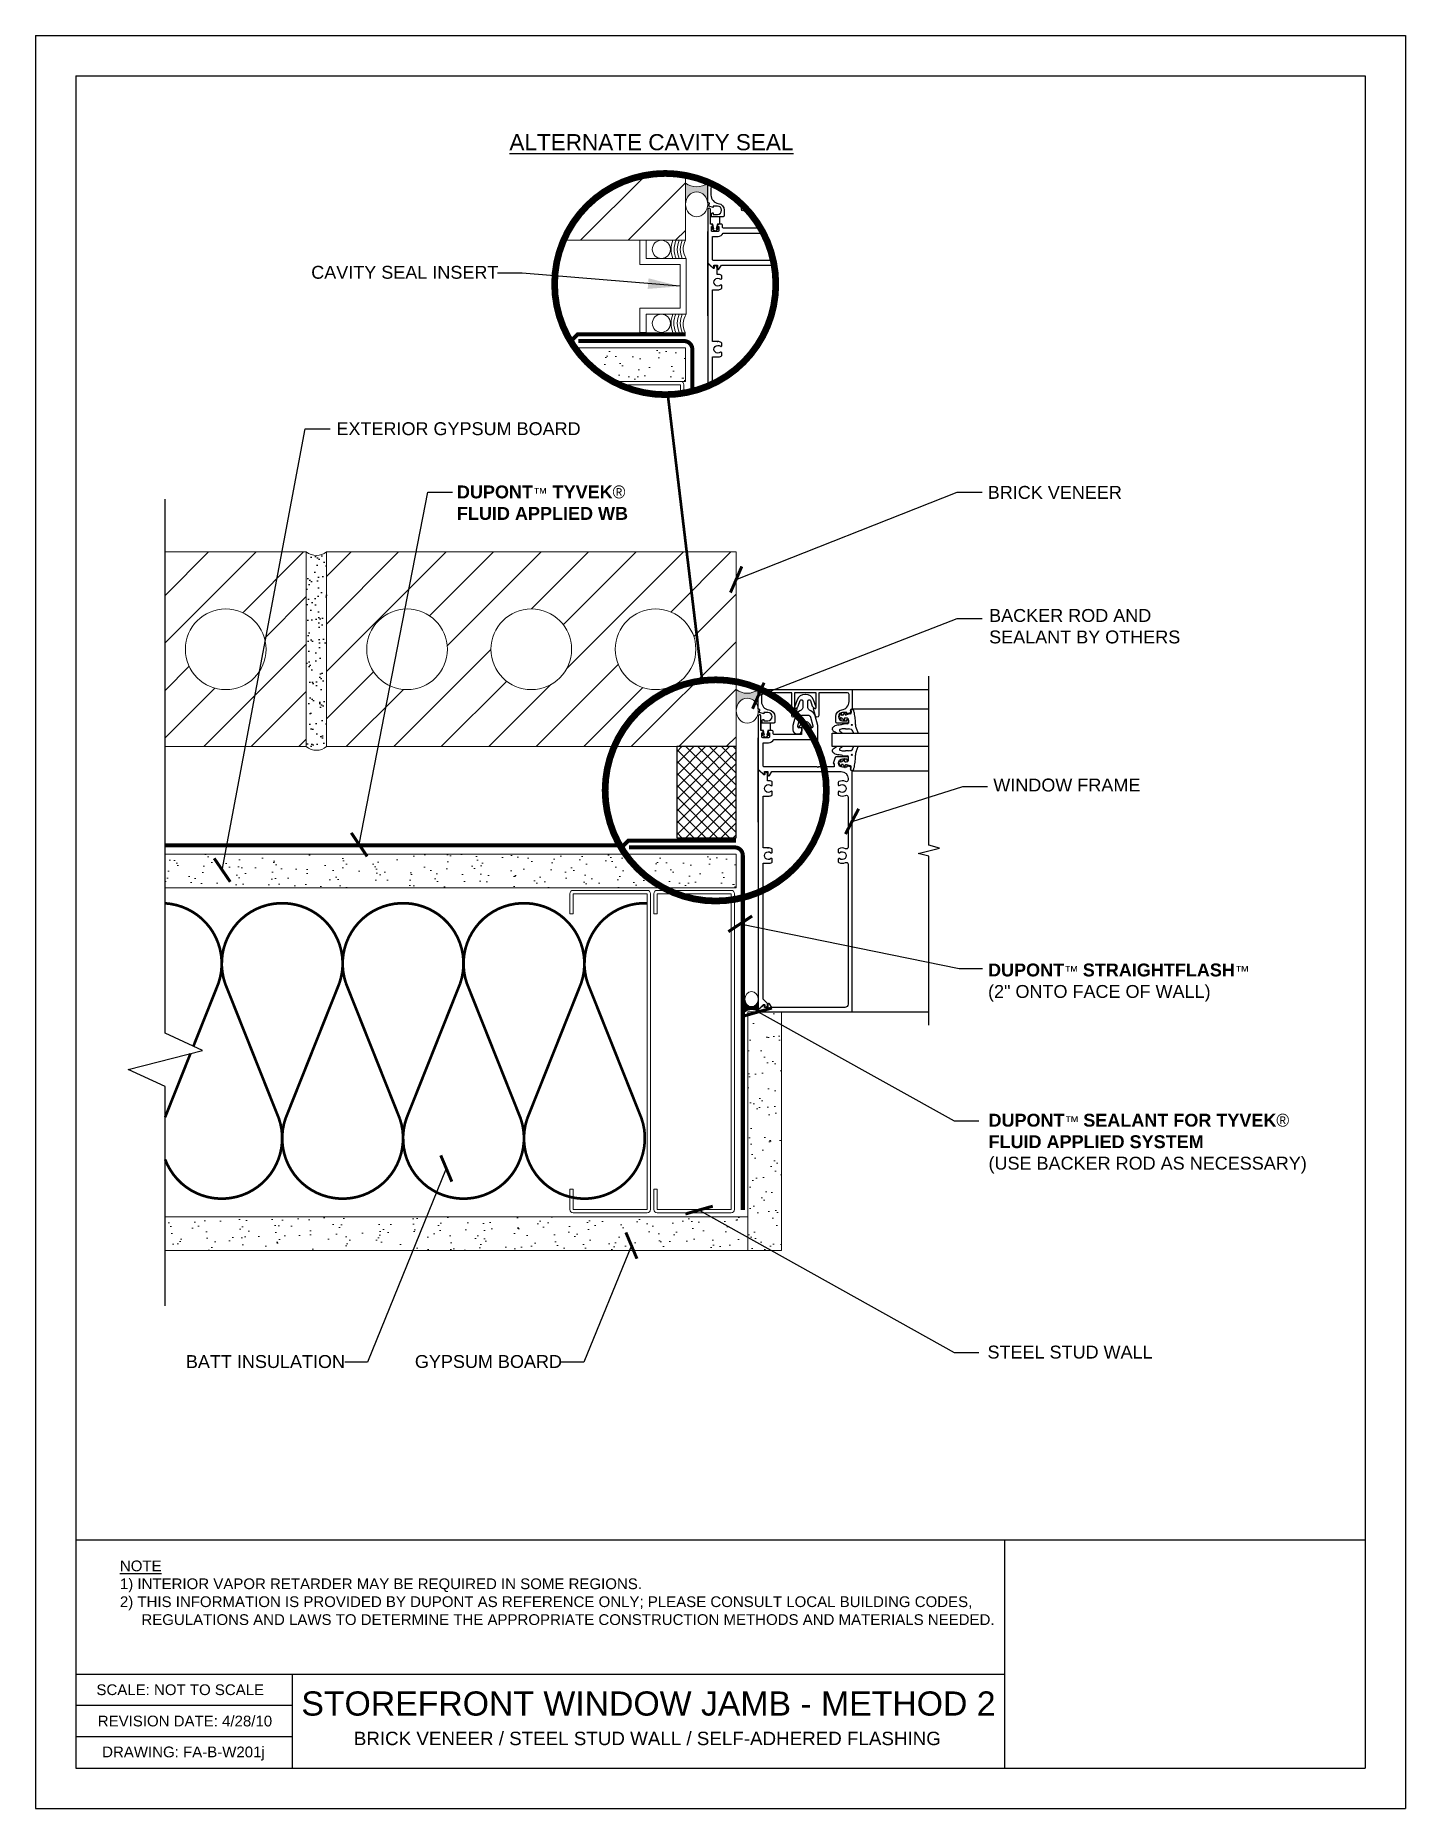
# Model space of a CAD drawing. Extents: x 334.4 to 359.9, y -313 to -280.
import ezdxf

# ---------------------------------------------------------------- set-up
doc = ezdxf.new("R2010")
doc.units = 0
doc.header["$LTSCALE"] = 1.5
doc.header["$MEASUREMENT"] = 0
doc.linetypes.add('DASHED2', pattern=[0.375, 0.25, -0.125])
doc.layers.get('0').update_dxf_attribs({"color": 8, "linetype": 'CONTINUOUS'})
for name, color, linetype in [('8x11-ttb$0$B', 5, 'CONTINUOUS'), ('CMU', 250, 'CONTINUOUS'), ('DuPont Self-Adhered Flashing', 252, 'CONTINUOUS'), ('INSULATION', 241, 'CONTINUOUS'), ('SEALANT', 250, 'CONTINUOUS'), ('Storefront Window', 250, 'CONTINUOUS'), ('STRUCTURE', 250, 'CONTINUOUS'), ('TEXT', 7, 'CONTINUOUS'), ('Tyvek FA WB', 10, 'DASHED2')]:
    doc.layers.add(name, color=color, linetype=linetype)
for name, color, linetype, lineweight in [('A- Cavity Seal', 250, 'CONTINUOUS', 20), ('A-Anno-txt0', 250, 'CONTINUOUS', 18), ('A-Backer Rod', 250, 'CONTINUOUS', 15), ('A-Sealant', 250, 'CONTINUOUS', 15), ('brick', 250, 'CONTINUOUS', 5), ('Gyp Board', 250, 'CONTINUOUS', 20), ('Hatch', 250, 'CONTINUOUS', 9), ('Metal Stud', 250, 'CONTINUOUS', 18)]:
    doc.layers.add(name, color=color, linetype=linetype, lineweight=lineweight)
doc.layers.add('VIEWPORT', color=7, linetype='CONTINUOUS', plot=False)
doc.styles.add('DETAILS', font='sanss___.ttf', dxfattribs={"height": 1})
doc.dimstyles.new('ARCH_1_1-2_IN', dxfattribs={"dimscale": 0, "dimtxt": 0.09375, "dimasz": 0.09375, "dimexe": 0.0625, "dimexo": 0.0625, "dimgap": 0.0625, "dimtad": 1, "dimdec": 4, "dimlfac": 8, "dimzin": 3, "dimdsep": 46, "dimlunit": 4, "dimtxsty": 'Standard', "dimblk1": 'ARCHTICK', "dimblk2": 'ARCHTICK', "dimsah": 1, "dimcen": 0.0625, "dimdle": 0.0625, "dimclrd": 256, "dimclre": 256, "dimclrt": 256, "dimadec": 0, "dimazin": 0, "dimtfac": 1, "dimtdec": 4, "dimtmove": 0, "dimatfit": 3, "dimldrblk": 'ARCHTICK', "dimfxl": 1, "dimfrac": 2, "dimtolj": 1, "dimtzin": 0, "dimlwd": -1, "dimlwe": -1, "dimarcsym": 0})
doc.dimstyles.new('TYVEKDETAILS', dxfattribs={"dimscale": 6, "dimtxt": 1.5, "dimasz": 0.1, "dimexe": 0.75, "dimexo": 0.75, "dimgap": 0.75, "dimtad": 0, "dimtih": 1, "dimtoh": 1, "dimdec": 4, "dimzin": 0, "dimdsep": 46, "dimlunit": 4, "dimtxsty": 'DETAILS', "dimcen": 0.0625, "dimadec": 0, "dimazin": 0, "dimtfac": 1, "dimtdec": 4, "dimtofl": 0, "dimtmove": 0, "dimatfit": 3, "dimfxl": 1, "dimfrac": 2, "dimtolj": 1, "dimtzin": 0, "dimarcsym": 0})

msp = doc.modelspace()

# ---------------------------------------------------------------- texts
at = {"layer": 'TEXT', "style": 'DETAILS'}
for s, insert, char_height, width, attachment_point in [('{\\LALTERNATE CAVITY SEAL}', (343.2356727913335, -282.016776915207, 2.979996827461446e-09), 0.3, 13.90651772798026, 4), ('CAVITY SEAL INSERT', (339.5470546728076, -284.4383558971076, 2.979996827461446e-09), 0.24, 13.90651772798026, 4), ('\\pi0.24834;EXTERIOR GYPSUM BOARD', (339.7678077070693, -287.2271196989844, 5.959993654922892e-09), 0.239999999976, 4.664147086851381, 1), ('{\\fSansSerif|b1|i0|c2|p2;DUPONT\\fArial|b0|i0|c0|p32;\\H0.8125x;™\\fSansSerif|b1|i0|c2|p2;\\H1.2308x; TYVEK\\fSymbol|b0|i0|c2|p18;â\\fSansSerif|b1|i0|c2|p2; FLUID APPLIED WB}', (342.2588763642653, -288.4041121693476, 2.979996827461446e-09), 0.239999999976, 4.083664647993283, 1), ('BRICK VENEER', (352.1387273950594, -288.4126365722146, 2.979996827461446e-09), 0.239999999976, 6.521350676943849, 1), ('BACKER ROD AND \\PSEALANT BY OTHERS', (352.16418118603, -290.7032923398517, 2.979996827461446e-09), 0.239999999976, 6.521350676943849, 1), ('WINDOW FRAME', (352.2420816801197, -293.8593041850884, 2.979996827461446e-09), 0.239999999976, 6.521350676943849, 1), ('{\\fSansSerif|b1|i0|c2|p2;DUPONT\\fArial|b0|i0|c0|p32;\\H0.8125x;™\\fArial|b1|i0|c0|p32; \\H1.2308x;STRAIGHTFLASH\\fArial|b0|i0|c0|p32;\\H0.81248x;™\\P}(2" ONTO FACE OF WALL)', (352.1440492673402, -297.3013376816418, 2.979996827461446e-09), 0.239999999976, 6.521350676943849, 1), ('{\\fSansSerif|b1|i0|c2|p2;DUPONT\\fArial|b0|i0|c0|p32;\\H0.8125x;™\\fArial|b1|i0|c0|p32; \\H1.2308x;SEALANT FOR TYVEK\\fSymbol|b0|i0|c2|p18;â\\fArial|b0|i0|c0|p32; \\fArial|b1|i0|c0|p32;FLUID APPLIED SYSTEM\\P\\fArial|b0|i0|c0|p32;\\H0.99998x;(USE BACKER ROD AS NECESSARY)}', (352.1530264118901, -300.097396580062, 2.979996827461446e-09), 0.239999999976, 6.521350676943849, 1), ('BATT INSULATION', (337.2139172646762, -304.5893795237775, 2.979996827461446e-09), 0.239999999976, 6.521350676943849, 1), ('GYPSUM BOARD', (341.4760835926165, -304.5886154840447, 2.979996827461446e-09), 0.239999999976, 6.521350676943849, 1), ('STEEL STUD WALL', (352.1339026421476, -304.4130033467433, 2.979996827461446e-09), 0.239999999976, 6.521350676943849, 1), ('{\\LNOTE\\P}1) INTERIOR VAPOR RETARDER MAY BE REQUIRED IN SOME REGIONS.\\P\\pi-0.4,l0.4;2) THIS INFORMATION IS PROVIDED BY DUPONT AS REFERENCE ONLY; PLEASE CONSULT LOCAL BUILDING CODES, REGULATIONS AND LAWS TO DETERMINE THE APPROPRIATE CONSTRUCTION METHODS AND MATERIALS NEEDED.', (335.9861128399673, -308.4120846211378, 5.959993654922892e-09), 0.2, 16.26451670448571, 1), ('\\pi-0.033334,l0.033334,t0.1;SCALE: NOT TO SCALE', (335.5496051667322, -310.7170143141563, 2.979996827461446e-09), 0.2, 16.26451670448571, 1), ('\\pi0.38108;{\\H0.9x;STOREFRONT WINDOW JAMB - METHOD 2 \\P\\pi1.3576;\\H0.55556x;BRICK VENEER / STEEL STUD WALL / SELF-ADHERED FLASHING}', (338.9825789045774, -310.8487225061915, 2.979996827461445e-09), 0.5, 13.39364764594225, 1), ('\\pi-0.033334,l0.033334,t0.1;DRAWING: FA-B-W201j', (335.6558477522775, -311.8750869887845, 2.979996827461446e-09), 0.2, 16.26451670448571, 1)]:
    msp.add_mtext(s, dxfattribs=dict(at, insert=insert, char_height=char_height, width=width, attachment_point=attachment_point))

# ---------------------------------------------------------------- blocks, each defined once
blk = doc.blocks.new('_ArchTick')
at = {"color": 0, "linetype": 'ByBlock', "const_width": 0.15}
blk.add_lwpolyline([(-0.5, -0.5), (0.5, 0.5)], dxfattribs=at)
blk = doc.blocks.new('Revsion Date')
at = {"layer": 'TEXT', "insert": (0.000131622949083976, 0.2031688605532622, 2.979996827461446e-09), "char_height": 0.2, "width": 16.26451670448571, "attachment_point": 1, "style": 'DETAILS'}
blk.add_mtext('\\pi-0.033334,l0.033334,t0.1;REVISION DATE: 4/28/10', dxfattribs=at)

# ---------------------------------------------------------------- hatches: boundary and pattern name
at = {"layer": 'brick'}
h = msp.add_hatch(dxfattribs=at)
h.set_pattern_fill('_USER', color=256, scale=0.625, angle=45, style=0, pattern_type=0)
h.set_pattern_definition([(45, (230.2491751988923, -83.49119350106315), (-0.4419417382415922, 0.4419417382415922), [])])
edge = h.paths.add_edge_path()
edge.add_arc((346.135255792059, -284.6550453203904), 2.058792527387994, 79.3746077298675, 156.708269021077)
edge.add_line((344.2442477372649, -283.8409721003836), (346.5148702639064, -283.8409721003836))
edge.add_line((346.5148702639064, -283.8409721003836), (346.5148702639064, -282.631553406991))
h = msp.add_hatch(dxfattribs=at)
h.set_pattern_fill('_USER', color=256, scale=0.625, angle=45, style=0, pattern_type=0)
h.set_pattern_definition([(45, (231.1899292790695, -92.91536334837906), (-0.4419417382415922, 0.4419417382415922), [])])
h.paths.add_polyline_path([(347.4556243440836, -293.2651419476995), (347.4556243440836, -289.6401419476995), (339.8306243440836, -289.6401419476995), (339.8306243440836, -293.2651419476995)])
h.paths.add_polyline_path([(345.2056243440836, -291.4526419476995, -1), (346.7056243440836, -291.4526419476995, -1)], flags=16)
h.paths.add_polyline_path([(342.8931243440836, -291.4526419476995, -1), (344.3931243440836, -291.4526419476995, -1)], flags=16)
h.paths.add_polyline_path([(340.5806243440836, -291.4526419476995, -1), (342.0806243440836, -291.4526419476995, -1)], flags=16)
h.paths.add_polyline_path([(337.2056243440836, -291.4526419476996, -1), (338.7056243440836, -291.4526419476996, -1)], flags=16)
h.paths.add_polyline_path([(336.8271074189201, -289.6401419476995), (336.8271074189201, -293.2651419476995), (339.4556243440836, -293.2651419476995), (339.4556243440836, -289.6401419476995)])
at = {"layer": 'CMU'}
h = msp.add_hatch(dxfattribs=at)
h.set_pattern_fill('AR-SAND', color=256, scale=0.15, style=0)
h.set_pattern_definition([(37.50000000000001, (392.7514319464331, -208.5551270921221), (-0.009449003716441223, 0.2890235653519738), [0, -0.228, 0, -0.255, 0, -0.24375]), (7.499999999999999, (392.7514319464331, -208.5551270921221), (0.2654665057901591, 0.423321909784461), [0, -0.123, 0, -0.2055, 0, -0.07875]), (327.5, (392.566931946433, -208.5551270921221), (0.4671212792627242, 0.0008488580305446746), [0, -0.075, 0, -0.27, 0, -0.3525]), (317.5, (392.566931946433, -208.5551270921221), (0.450918990685844, 0.1316513347401374), [0, -0.0375, 0, -0.177, 0, -0.2025])])
h.paths.add_polyline_path([(339.4556243440836, -293.2651419476997, 0.3636398934486965), (339.8306243440836, -293.2651419476992), (339.8306243440836, -289.6401419476992, -0.3636398934486965), (339.4556243440836, -289.6401419476997)])
at = {"layer": 'Gyp Board'}
h = msp.add_hatch(dxfattribs=at)
h.set_pattern_fill('AR-SAND,_O', color=256, scale=0.25, angle=90)
h.set_pattern_definition([(52.49999999999999, (-215.5127105687936, -2077.414916806771), (0.4817059422532897, -0.01574833952740207), [0, -0.38, 0, -0.425, 0, -0.40625]), (82.49999999999999, (-215.5127105687936, -2077.414916806771), (0.7055365163074351, 0.4424441763169317), [0, -0.205, 0, -0.3425, 0, -0.13125]), (122.5, (-215.5127105687936, -2077.722416806771), (0.001414763384241117, 0.7785354654378738), [0, -0.125, 0, -0.45, 0, -0.5875]), (132.5, (-215.5127105687936, -2077.722416806771), (0.2194188912335623, 0.7515316511430734), [0, -0.0625, 0, -0.295, 0, -0.3375])])
edge = h.paths.add_edge_path()
edge.add_line((336.8271074189201, -295.2651419476994), (347.4556243440836, -295.2651419476995))
edge.add_line((347.4556243440836, -295.2651419476995), (347.4556243440836, -295.8901419476995))
edge.add_line((347.4556243440836, -295.8901419476995), (336.8271074189201, -295.8901419476994))
h = msp.add_hatch(dxfattribs=at)
h.set_pattern_fill('AR-SAND,_O', color=256, scale=0.25, angle=-1.272221872585407e-14)
h.set_pattern_definition([(217.5, (2129.824149203154, 258.2422167085606), (0.01574833952740192, -0.4817059422532897), [0, -0.38, 0, -0.425, 0, -0.40625]), (187.4999999999999, (2129.824149203154, 258.2422167085606), (-0.4424441763169319, -0.705536516307435), [0, -0.205, 0, -0.3425, 0, -0.13125]), (147.4999999999999, (2130.131649203154, 258.2422167085606), (-0.7785354654378738, -0.001414763384240878), [0, -0.1249999999999999, 0, -0.4499999999999995, 0, -0.587499999999999]), (137.4999999999999, (2130.131649203154, 258.2422167085606), (-0.7515316511430734, -0.2194188912335621), [0, -0.0625, 0, -0.295, 0, -0.3375])])
h.paths.add_polyline_path([(347.6743743440828, -302.6401419476995), (348.2993743440828, -302.6401419476995), (348.2993743440828, -298.2010617140432), (347.6743743440828, -298.2010617140432)])
h = msp.add_hatch(dxfattribs=at)
h.set_pattern_fill('AR-SAND,_O', color=256, scale=0.25, angle=90)
h.set_pattern_definition([(307.5, (-215.4502105687934, 1479.509632911373), (0.4817059422532897, 0.01574833952740201), [0, -0.3799999999999987, 0, -0.4249999999999987, 0, -0.4062499999999987]), (277.5, (-215.4502105687934, 1479.509632911373), (0.7055365163074351, -0.4424441763169318), [0, -0.205, 0, -0.3425, 0, -0.13125]), (237.5, (-215.4502105687934, 1479.817132911372), (0.001414763384241021, -0.7785354654378738), [0, -0.1249999999999999, 0, -0.4499999999999998, 0, -0.5874999999999996]), (227.5, (-215.4502105687934, 1479.817132911372), (0.2194188912335622, -0.7515316511430734), [0, -0.0625, 0, -0.295, 0, -0.3375])])
edge = h.paths.add_edge_path()
edge.add_line((336.8271071322849, -302.6401419476992), (347.6743743440828, -302.6401419476995))
edge.add_line((347.6743743440828, -302.6401419476995), (347.6743743440828, -302.0151419476995))
edge.add_line((347.6743743440828, -302.0151419476995), (336.8271065854788, -302.0151419476992))
at = {"layer": 'Hatch', "lineweight": 15}
h = msp.add_hatch(dxfattribs=at)
h.set_pattern_fill('AR-SAND,_O', color=256, scale=0.25, angle=90)
h.set_pattern_definition([(52.49999999999999, (-216.4534646489708, -2067.990746959455), (0.4817059422532897, -0.01574833952740207), [0, -0.38, 0, -0.425, 0, -0.40625]), (82.49999999999999, (-216.4534646489708, -2067.990746959455), (0.7055365163074351, 0.4424441763169317), [0, -0.205, 0, -0.3425, 0, -0.13125]), (122.5, (-216.4534646489708, -2068.298246959455), (0.001414763384241117, 0.7785354654378738), [0, -0.125, 0, -0.45, 0, -0.5875]), (132.5, (-216.4534646489708, -2068.298246959455), (0.2194188912335623, 0.7515316511430734), [0, -0.0625, 0, -0.295, 0, -0.3375])])
edge = h.paths.add_edge_path()
edge.add_arc((346.135255792059, -284.6550453203904), 2.058792527387994, 215.1718133965817, 241.5949023400058)
edge.add_line((345.1558831008263, -286.4659721003835), (346.5148702639065, -286.4659721003835))
edge.add_line((346.5148702639065, -286.4659721003835), (346.5148702639065, -285.8409721003835))
edge.add_line((346.5148702639065, -285.8409721003835), (344.452340362418, -285.8409721003835))
at = {"layer": 'SEALANT'}
h = msp.add_hatch(color=256, dxfattribs=at)
h.dxf.hatch_style = 1
edge = h.paths.add_edge_path()
edge.add_ellipse((346.7209797611083, -283.170511120839), major_axis=(0, -0.2330766102230893), ratio=0.8842993597885473, start_angle=90, end_angle=270, ccw=False)
edge.add_line((346.9270892583103, -283.1705111208371), (346.9270892583102, -283.0777522815489))
edge.add_line((346.9270892583102, -283.0777522815488), (346.9270892583102, -282.7776271738554))
edge.add_arc((346.7209797611085, -282.5061601626313), 0.3408452185665765, 232.7926597487097, 307.2073402511995, ccw=False)
edge.add_line((346.5148702639063, -282.7776271738552), (346.5148702639063, -283.1705111208413))
h = msp.add_hatch(color=256, dxfattribs=at)
h.dxf.hatch_style = 1
edge = h.paths.add_edge_path()
edge.add_ellipse((347.6617338412855, -292.5946809681549), major_axis=(0, -0.2330766102230893), ratio=0.8842993597885473, start_angle=90, end_angle=270, ccw=False)
edge.add_line((347.8678433384874, -292.594680968153), (347.8678433384873, -292.5019221288647))
edge.add_line((347.8678433384873, -292.5019221288647), (347.8678433384873, -292.2017970211714))
edge.add_arc((347.6617338412856, -291.9303300099473), 0.3408452185665765, 232.7926597487097, 307.2073402511995, ccw=False)
edge.add_line((347.4556243440835, -292.2017970211712), (347.4556243440835, -292.5946809681573))
h = msp.add_hatch(dxfattribs=at)
h.set_pattern_fill('ANSI37', color=256, scale=1.25, style=0)
h.set_pattern_definition([(45, (0, 0), (-0.110485434560398, 0.1104854345603981), []), (135, (0, 0), (-0.1104854345603981, -0.110485434560398), [])])
h.paths.add_polyline_path([(347.4556243440836, -293.2651419476995), (346.350206240525, -293.2651419476995), (346.350206240525, -294.9615696427416), (347.4556243440836, -294.9615696427416)])
h = msp.add_hatch(color=256, dxfattribs=at)
h.dxf.hatch_style = 1
edge = h.paths.add_edge_path()
edge.add_ellipse((347.7427872361387, -297.9626809710297), major_axis=(1.731817351502087e-17, 0.1414182889135392), ratio=0.8842993597885475, start_angle=90, end_angle=270, ccw=False)
edge.add_line((347.6177311337901, -297.9626809710309), (347.6177311337902, -298.0189620209449))
edge.add_line((347.6177311337902, -298.0189620209449), (347.6177311337902, -298.201061714043))
edge.add_arc((347.7427872361386, -298.3657732232205), 0.2068064553878239, 412.79265974870975, 487.2073402511995, ccw=False)
edge.add_line((347.8678433384874, -298.2010617140432), (347.8678433384874, -297.9626809710284))

# ---------------------------------------------------------------- linework, layer by layer
at = {"layer": '8x11-ttb$0$B', "color": 7}
for p, q in [((335.1646109291123, -280.7784869836718, 2.979996827461446e-09), (335.1646109291123, -312.2784869836718, 2.979996827461446e-09)), ((335.1646109291123, -280.7784869836718, 2.979996827461446e-09), (359.1646109291123, -280.7784869836718, 2.979996827461446e-09)), ((359.1646109291123, -280.7784869836718, 2.979996827461446e-09), (359.1646109291123, -312.2784869836718, 2.979996827461446e-09)), ((335.1646109291123, -310.5278207188284, 2.979996827461446e-09), (352.4531579419513, -310.5278207188284, 2.979996827461446e-09)), ((335.1646109291123, -312.2784869836718, 2.979996827461446e-09), (359.1646109291123, -312.2784869836718, 2.979996827461446e-09))]:
    msp.add_line(p, q, dxfattribs=at)
for points, elevation in [([(359.1646109291123, -308.0331666704011), (335.1646109291123, -308.0331666704011)], 2.979996827461446e-09), ([(352.4531579419513, -308.0331666704011), (352.4531579419513, -312.2784869836718)], 2.979996827461446e-09), ([(339.192317090444, -310.5278207188284), (339.192317090444, -312.2784869836718)], 2.979996827461445e-09), ([(339.192317090444, -311.1114207188284), (335.1646109291123, -311.1114207188284)], 2.979996827461446e-09), ([(339.192317090444, -311.6950207188283), (335.1646109291123, -311.6950207188283)], 2.979996827461446e-09)]:
    msp.add_lwpolyline(points, dxfattribs=dict(at, elevation=elevation))
at = {"layer": 'A- Cavity Seal', "elevation": 2.979996827461446e-09}
msp.add_lwpolyline([(345.6661893295864, -285.5541997083455), (345.6661893295864, -285.1037996304768), (346.4157695243399, -285.1037996304768), (346.4157695243399, -284.2913721782522), (345.6661893295864, -284.2913721782522), (345.6661893295864, -283.8409721003835), (345.7783194886189, -283.8409721003835), (345.7783194886189, -284.1792420192196), (346.5278996833725, -284.1792420192196), (346.5278996833725, -285.2159297895095), (345.7783194886189, -285.2159297895095), (345.7783194886189, -285.5541997083455)], close=True, dxfattribs=at)
at = {"layer": 'A-Anno-txt0', "linetype": 'DASHED2', "ltscale": 0.125, "const_width": 0.125, "elevation": 2.979996827461446e-09, "flags": 128}
for points in [[(346.135255792059, -286.7138378477784, 0.9999999999999999), (346.135255792059, -282.5962527930024, 0.9999999999999999)], [(347.0760098722362, -296.1380076950943, 0.9999999999999999), (347.0760098722362, -292.0204226403183, 0.9999999999999999)]]:
    msp.add_lwpolyline(points, format="xyb", close=True, dxfattribs=at)
at = {"layer": 'A-Anno-txt0', "linetype": 'DASHED2', "ltscale": 0.125, "const_width": 0.05, "elevation": 2.979996827461446e-09, "flags": 128}
msp.add_lwpolyline([(346.8237762209308, -292.0359323052573), (346.1838569072031, -286.7132641140165)], dxfattribs=at)
at = {"layer": 'A-Backer Rod'}
for centre in [(346.0647407012683, -284.0101070598016, 2.979996827461446e-09), (346.0647407012683, -285.3850647489276, 2.979996827461446e-09)]:
    msp.add_circle(centre, 0.1691349594180605, dxfattribs=at)
for centre, major_axis, ratio in [((346.7209797611083, -283.170511120839, 2.979996827461446e-09), (0, -0.2330766102230893), 0.8842993597885473), ((347.6617338412855, -292.5946809681549, 2.979996827461446e-09), (0, -0.2330766102230893), 0.8842993597885473), ((347.7427872361387, -297.9626809710297, 2.979996827461446e-09), (1.731817351502087e-17, 0.1414182889135392), 0.8842993597885472)]:
    msp.add_ellipse(centre, major_axis=major_axis, ratio=ratio, dxfattribs=at)
at = {"layer": 'A-Sealant'}
for centre, radius, start, end in [((346.7209797611083, -282.5061601626313, 2.979996827461446e-09), 0.3408452185665909, 232.7926597487367, 307.2073402512258), ((346.7515139868653, -284.0101070598016, 2.979996827461446e-09), 0.5046350516342676, 160.4175544346952, 199.5824455653048), ((346.6946420598937, -284.0101070598016, 2.979996827461446e-09), 0.3925048926016678, 154.4745657267067, 205.5254342732933), ((346.7515139868653, -284.0101070598016, 2.979996827461446e-09), 0.3925048926016678, 154.4745657267067, 205.5254342732933), ((346.8074077804689, -284.0101070598016, 2.979996827461446e-09), 0.3925048926016678, 154.4745657267067, 205.5254342732933), ((346.7813518260301, -284.0000937036666, 2.979996827461446e-09), 0.3103741412928031, 149.1577088189064, 215.2539272252894), ((346.7515139868653, -285.3850647489276, 2.979996827461446e-09), 0.5046350516342676, 160.4175544346952, 199.5824455653048), ((346.6883653971412, -285.3850647489276, 2.979996827461446e-09), 0.3925048926016678, 154.4745657267067, 205.5254342732933), ((346.7515139868653, -285.3850647489276, 2.979996827461446e-09), 0.3925048926016678, 154.4745657267067, 205.5254342732933), ((346.8079178018196, -285.3850647489276, 2.979996827461446e-09), 0.3925048926016678, 154.4745657267067, 205.5254342732933), ((346.8126813154194, -285.4055920478804, 2.979996827461446e-09), 0.3421583700592636, 146.3367065698951, 205.6809535142395), ((347.6617338412855, -291.9303300099473, 2.979996827461446e-09), 0.3408452185665909, 232.7926597487367, 307.2073402512259), ((347.7427872361387, -298.3657732232205, 2.979996827461446e-09), 0.2068064553878326, 52.79265974873805, 127.2073402512259)]:
    msp.add_arc(centre, radius, start, end, dxfattribs=at)
at = {"layer": 'brick', "linetype": 'Continuous', "elevation": 2.979996827461446e-09}
for points in [[(344.2442477372649, -283.8409721003835), (346.5148702639065, -283.8409721003835), (346.5148702639065, -282.631553406991)], [(336.8271074189201, -289.6401419476995), (339.4556243440836, -289.6401419476995), (339.4556243440836, -293.2651419476995), (336.8271074189201, -293.2651419476995)]]:
    msp.add_lwpolyline(points, dxfattribs=at)
msp.add_lwpolyline([(347.4556243440836, -289.6401419476995), (339.8306243440836, -289.6401419476995), (339.8306243440836, -293.2651419476995), (347.4556243440836, -293.2651419476995)], close=True, dxfattribs=at)
at = {"layer": 'brick', "linetype": 'Continuous'}
for centre in [(337.9556243440836, -291.4526419476996, 2.979996827461526e-09), (341.3306243440836, -291.4526419476995, 2.979996827461486e-09), (343.6431243440836, -291.4526419476995, 2.979996827461486e-09), (345.9556243440836, -291.4526419476995, 2.979996827461486e-09)]:
    msp.add_circle(centre, 0.75, dxfattribs=at)
for centre in [(339.6431243440834, -289.4164231902678, 2.979996827461486e-09), (339.6431243440834, -293.0414231902678, 2.979996827461486e-09)]:
    msp.add_arc(centre, 0.2919012374533256, 230.0334297092302, 309.9665702907698, dxfattribs=at)
at = {"layer": 'DuPont Self-Adhered Flashing', "const_width": 0.075, "elevation": 2.979996827461446e-09}
for points in [[(346.6393570498188, -286.6867086581228), (346.6393570498188, -285.8664853144697, 0.4142135623730125), (346.4893570498189, -285.7164853144697), (344.5214409872103, -285.7164853144692)], [(347.580111129996, -301.8901419476995), (347.580111129996, -295.2906551617857, 0.4142135623730125), (347.430111129996, -295.1406551617857), (345.4621950673875, -295.1406551617851)]]:
    msp.add_lwpolyline(points, format="xyb", dxfattribs=at)
at = {"layer": 'Gyp Board', "elevation": 2.979996827461446e-09}
for points in [[(344.452340362418, -285.8409721003835), (346.5148702639065, -285.8409721003835), (346.5148702639065, -286.4659721003835), (345.1558831008263, -286.4659721003835)], [(336.8271074189201, -295.2651419476994), (347.4556243440836, -295.2651419476995), (347.4556243440836, -295.8901419476995), (336.8271074189201, -295.8901419476994)], [(347.6743743440828, -302.0151419476995), (336.8271065854788, -302.0151419476992)], [(336.8271071322849, -302.6401419476992), (347.6743743440828, -302.6401419476995), (347.6743743440828, -302.0151419476995)]]:
    msp.add_lwpolyline(points, dxfattribs=at)
msp.add_lwpolyline([(347.6743743440828, -302.6401419476995), (348.2993743440828, -302.6401419476995), (348.2993743440828, -298.2010617140432), (347.6743743440828, -298.2010617140432)], close=True, dxfattribs=at)
at = {"layer": 'INSULATION', "color": 253, "const_width": 0.05, "elevation": 2.979996827461446e-09}
for points in [[(336.8271056487201, -300.9444255975856, 0.988981793712645), (338.9449097789067, -300.184962442238), (337.9436911136671, -297.6709612109783, -0.5275875311540644), (339.0493743440808, -296.1787676871367)], [(336.8271074189201, -296.1801608960801, -0.4959173986660426), (337.819909778908, -297.6709612109774), (337.354763410525, -298.8389164074091)], [(339.0493743440808, -296.1787676871367, -0.5036295496547037), (340.0699097789102, -297.6709612109775), (339.0686911136693, -300.1849624422406, 1.404370499403762), (341.1949097789091, -300.1849624422379), (340.1936911136693, -297.6709612109779, -1.404370499398822), (342.3199097789104, -297.6709612109779), (341.3186911136695, -300.1849624422415, 1.404370499403763), (343.4449097789091, -300.1849624422385), (342.4436911136695, -297.6709612109788, -1.404370499398822), (344.5699097789104, -297.6709612109779), (343.5686911136695, -300.1849624422415, 1.404370499403762), (345.6949097789091, -300.1849624422385), (344.6936911136695, -297.6709612109788, -0.5275875311540644), (345.7993743440832, -296.1787676871372)]]:
    msp.add_lwpolyline(points, format="xyb", dxfattribs=at)
msp.add_lwpolyline([(337.3002018638695, -298.9759172447226), (336.8271049657901, -300.1638357540047)], dxfattribs=at)
at = {"layer": 'Metal Stud', "elevation": 2.979996827461446e-09}
msp.add_lwpolyline([(346.4836202639065, -286.7373733452488), (346.4836202639065, -286.5284721003835, 0.414213562373095), (346.4211202639065, -286.4659721003835), (345.1558831008263, -286.4659721003835)], format="xyb", dxfattribs=at)
msp.add_lwpolyline([(345.2815001063776, -286.5284721003835), (346.4211202639065, -286.5284721003835), (346.4211202639065, -286.7539352132611)], dxfattribs=at)
for points in [[(344.4243743440836, -301.5018415932564), (344.3618743440832, -301.5018415932564), (344.3618743440832, -301.8768415932564, 0.414213562373095), (344.4243743440832, -301.9393415932564), (345.7993743440832, -301.9393415932564, 0.414213562373095), (345.8618743440832, -301.8768415932564), (345.8618743440832, -296.0018415932564, 0.414213562373095), (345.7993743440832, -295.9393415932564), (344.4243743440832, -295.9393415932564, 0.414213562373095), (344.3618743440832, -296.0018415932564), (344.3618743440832, -296.3768415932564), (344.4243743440836, -296.3768415932564), (344.4243743440836, -296.0018415932564), (345.7993743440832, -296.0018415932564), (345.7993743440827, -301.8768415932564), (344.4243743440836, -301.8768415932564)], [(345.9868743440841, -301.5018415932564), (345.9243743440836, -301.5018415932564), (345.9243743440836, -301.8768415932564, 0.414213562373095), (345.9868743440836, -301.9393415932564), (347.3618743440836, -301.9393415932564, 0.414213562373095), (347.4243743440836, -301.8768415932564), (347.4243743440836, -296.0018415932564, 0.414213562373095), (347.3618743440836, -295.9393415932564), (345.9868743440836, -295.9393415932564, 0.414213562373095), (345.9243743440836, -296.0018415932564), (345.9243743440836, -296.3768415932564), (345.9868743440841, -296.3768415932564), (345.9868743440841, -296.0018415932564), (347.3618743440836, -296.0018415932564), (347.3618743440832, -301.8768415932564), (345.9868743440841, -301.8768415932564)]]:
    msp.add_lwpolyline(points, format="xyb", close=True, dxfattribs=at)
at = {"layer": 'SEALANT', "elevation": 2.979996827461446e-09}
msp.add_lwpolyline([(347.4556243440836, -293.2651419476995), (346.350206240525, -293.2651419476995), (346.350206240525, -294.9615696427416), (347.4556243440836, -294.9615696427416)], close=True, dxfattribs=at)
at = {"layer": 'Storefront Window'}
for p, q in [((346.9270892583103, -285.2443472871479, 2.979996827461446e-09), (346.9270892583103, -283.6773471871479, 2.979996827461446e-09)), ((349.6178433384873, -292.2017970211714, 2.979996827461446e-09), (351.0425629650188, -292.2017970211714, 2.979996827461446e-09)), ((349.4477986249, -292.6780098885637, 2.979996827461446e-09), (349.4296790437945, -292.6789276530567, 2.979996827461446e-09)), ((349.4531237509987, -292.6739269321677, 2.979996827461446e-09), (349.473866048078, -292.6308027501058, 2.979996827461446e-09)), ((349.5866945303525, -292.6546084585087, 2.979996827461446e-09), (349.50742377351, -292.6723385349233, 2.979996827461446e-09)), ((349.5914803180235, -292.5764586717318, 2.979996827461446e-09), (349.6276057205289, -292.5734065846333, 2.979996827461446e-09)), ((349.6178433384874, -292.5635171344638, 2.979996827461446e-09), (351.0425629650188, -292.5635171344638, 2.979996827461446e-09)), ((349.6880141051704, -292.9180863219087, 2.979996827461446e-09), (349.7294080635296, -293.0131857476759, 2.979996827461446e-09)), ((347.8678433384874, -294.6685171344638, 2.979996827461446e-09), (347.8678433384874, -293.1015170344638, 2.979996827461446e-09)), ((349.6880141051704, -293.3589479470189, 2.979996827461446e-09), (349.7294080635296, -293.2638485212516, 2.979996827461446e-09)), ((349.4477986249, -293.599024380364, 2.979996827461446e-09), (349.4296790437945, -293.5981066158709, 2.979996827461446e-09)), ((349.4531237509987, -293.6031073367599, 2.979996827461446e-09), (349.473866048078, -293.6462315188218, 2.979996827461446e-09)), ((349.5866945303525, -293.6224258104189, 2.979996827461446e-09), (349.50742377351, -293.6046957340044, 2.979996827461446e-09)), ((349.5914803180235, -293.7005755971959, 2.979996827461446e-09), (349.6276057205289, -293.7036276842943, 2.979996827461446e-09)), ((349.6178433384874, -293.7130617140432, 2.979996827461446e-09), (351.0425629650188, -293.7130617140432, 2.979996827461446e-09)), ((349.6178433384873, -298.2013416007508, 2.979996827461446e-09), (351.0425629650188, -298.2013416007508, 2.979996827461446e-09))]:
    msp.add_line(p, q, dxfattribs=at)
at = {"layer": 'Storefront Window', "elevation": 2.979996827461446e-09}
for points in [[(347.1025292546714, -282.8376271738555), (347.01708925831, -282.8376271738555, 0.4142135623730908), (346.98708925831, -282.8676271738555), (346.98708925831, -282.9999741179725, 0.3770804301294404), (347.1231103109416, -283.1546894748769, -0.3770804301294486), (347.2355892583101, -283.2826271738555), (347.2355892583101, -283.3816271738555, -0.4142135623730951), (347.2155892583101, -283.4016271738555), (346.99758925831, -283.4016271738555), (346.99758925831, -283.3526271738555, -0.4142135623730951), (347.0175892583101, -283.3326271738555), (347.0295892583101, -283.3326271738555), (347.0295892583101, -283.3616271738555), (347.1065892583101, -283.3616271738555, 1), (347.1065892583101, -283.2036271738555), (347.0295892583101, -283.2036271738555), (347.0295892583101, -283.2326271738555), (346.9470892583101, -283.2036271738555), (346.9570892583101, -283.1506280488215), (346.9270892583101, -283.1396271738555), (346.9270892583101, -282.7776271738555), (346.9801982598578, -282.7776271738555)], [(347.9122348776141, -283.6153472871479), (347.2180892583102, -283.6153472871479, -0.4142135623731125), (347.2030892583102, -283.6003472871479), (347.2030892583102, -283.5573473871478, 0.4142135623730605), (347.1880892583102, -283.5423473871479), (347.1360892583102, -283.5423473871479, 0.4142135623731367), (347.1110892583102, -283.5673473871478), (347.1110892583102, -283.5823473871478), (347.1330892583102, -283.5823473871478), (347.1330892583102, -283.6623471871478, -0.4142135623730604), (347.1180892583102, -283.6773471871479), (347.0100892583102, -283.6773471871479, -0.4142135623730605), (346.9950892583103, -283.6623471871478), (346.9950892583103, -283.5823473871478), (347.0170892583102, -283.5823473871478), (347.0170892583102, -283.5673473871478, 0.4142135623730951), (346.9920892583102, -283.5423473871479), (346.9770892583102, -283.5423473871479), (346.9770892583102, -283.2698472871479, 1), (346.9270892583103, -283.2698472871479), (346.9270892583103, -284.2754960019593), (346.9438003694214, -284.2754960019593), (347.0304574836749, -284.358465579436, 0.660347023866325), (347.0422984841688, -284.3534094233647), (347.0422984841688, -284.3063472871478), (347.1072984841688, -284.3063472871478), (347.1072984841688, -284.3693472871478, 0.7490425318063794), (347.1349266712533, -284.3774422788687), (347.1805003838948, -284.3063472871478), (348.1643039315671, -284.3063472871478)], [(347.6224578011359, -283.2313680904586), (347.6117805604856, -283.2712154589226, -0.8769746978767224), (347.5528028166858, -283.2634507719186), (347.5528028166858, -283.1619990706712)], [(348.1467653511856, -284.2163472871479), (347.0320892583102, -284.2163472871479, -0.4142135623731125), (347.0170892583102, -284.2013472871479), (347.0170892583102, -283.7673471871478), (347.1180892583102, -283.7673471871478, 0.2953831756989194), (347.2138806535395, -283.7053472871479), (347.9619195039896, -283.7053472871479)], [(347.1012984841687, -285.7260138304259), (347.1150892583101, -285.7260138304259), (347.0170892583101, -285.7260138304259), (347.0170892583102, -284.7620138304259), (347.1150892583102, -284.7620138304259, 0.1181116224261147), (347.1798861333102, -284.7464907498671, 0.2822912805812102), (347.1880892583102, -284.7331190450307), (347.1880892583102, -284.685195398857, 0.6446448688013827), (347.1632028946739, -284.6739144496926, -2.206052281035945), (347.1632028946739, -284.5641132111592, 0.6446448688013372), (347.1880892583102, -284.5528322619948), (347.1880892583102, -284.5049086158211, 0.2822912805812784), (347.1798861333102, -284.4915369109846, 0.1181116224259826), (347.1150892583103, -284.4760138304259), (347.1012984841689, -284.4760138304259), (347.1012984841689, -284.3590138304259, 0.4142135623730951), (347.0542984841688, -284.3120138304259), (347.0482984841689, -284.3120138304259), (347.0482984841689, -284.351620546222, -0.6603470238662281), (347.0263080546802, -284.3610105503546), (346.9440049733015, -284.282209727758, 0.6603470238662849), (346.9270892583103, -284.28943280786), (346.92708925831, -286.5542931168435)], [(347.01708925831, -286.5011125779999), (347.0170892583101, -286.0120138304259), (347.11508925831, -286.0120138304259, 0.1181116224261147), (347.1798861333101, -285.9964907498671, 0.282291280581196), (347.1880892583101, -285.9831190450307), (347.1880892583101, -285.935195398857, 0.6446448688013827), (347.1632028946737, -285.9239144496926, -2.206052281035945), (347.1632028946737, -285.8141132111592, 0.6446448688013372), (347.1880892583101, -285.8028322619948), (347.1880892583101, -285.7549086158211, 0.2822912805812784), (347.1798861333101, -285.7415369109846, 0.1181116224259781), (347.1150892583101, -285.7260138304259)], [(348.0420525643458, -295.1501836777418), (348.0558433384873, -295.1501836777418), (347.9578433384872, -295.1501836777418), (347.9578433384874, -294.1861836777418), (348.0558433384873, -294.1861836777418, 0.1181116224261147), (348.1206402134874, -294.1706605971831, 0.2822912805812102), (348.1288433384874, -294.1572888923466), (348.1288433384874, -294.109365246173, 0.6446448688013827), (348.103956974851, -294.0980842970085, -2.206052281035945), (348.103956974851, -293.9882830584751, 0.6446448688013372), (348.1288433384874, -293.9770021093107), (348.1288433384874, -293.929078463137, 0.2822912805812784), (348.1206402134874, -293.9157067583005, 0.1181116224259826), (348.0558433384874, -293.9001836777418), (348.042052564346, -293.9001836777418), (348.042052564346, -293.7831836777418, 0.4142135623730951), (347.995052564346, -293.7361836777418), (347.989052564346, -293.7361836777418), (347.989052564346, -293.775790393538, -0.6603470238662281), (347.9670621348573, -293.7851803976706), (347.8847590534787, -293.7063795750739, 0.6603470238662849), (347.8678433384874, -293.7136026551759), (347.8678433384869, -298.1372647003078, 0.6603470238663963), (347.8847590534782, -298.1444877804097), (347.9670621348569, -298.0656869578132, -0.6603470238662127), (347.9890525643455, -298.0750769619457), (347.9890525643455, -298.1146836777419), (347.9950525643455, -298.1146836777419, 0.6681786379192892), (348.0282865830612, -298.0344496590262), (347.9578433384869, -297.9640064144518), (347.9578433384872, -295.4361836777418), (348.0558433384872, -295.4361836777418, 0.1181116224261147), (348.1206402134873, -295.4206605971831, 0.282291280581196), (348.1288433384872, -295.4072888923466), (348.1288433384872, -295.359365246173, 0.6446448688013827), (348.1039569748508, -295.3480842970085, -2.206052281035945), (348.1039569748508, -295.2382830584751, 0.6446448688013372), (348.1288433384873, -295.2270021093107), (348.1288433384873, -295.179078463137, 0.2822912805812784), (348.1206402134873, -295.1657067583005, 0.1181116224259781), (348.0558433384873, -295.1501836777418)]]:
    msp.add_lwpolyline(points, format="xyb", dxfattribs=at)
for points in [[(347.0862400634174, -283.6261252725188), (347.1132552729713, -283.6034568201459, -0.9999999999999398), (347.1293249632135, -283.6226079312239), (347.0640892583102, -283.6773471871479), (346.998853553407, -283.6226079312239, -1.000000000000095), (347.0149232436492, -283.6034568201459), (347.041938453203, -283.6261252725188), (347.0221406472958, -283.5393471871479), (346.9800892583103, -283.5393471871479), (346.9800892583103, -283.3983470871478), (347.1480892583103, -283.3983470871478), (347.1480892583103, -283.5393471871479), (347.1060378693246, -283.5393471871479)], [(348.1563433384873, -292.8257970211714), (347.9383433384872, -292.8257970211714), (347.9383433384872, -292.7767970211714, -0.4142135623730951), (347.9583433384873, -292.7567970211714), (347.9703433384873, -292.7567970211714), (347.9703433384873, -292.7857970211714), (348.0473433384873, -292.7857970211714, 1), (348.0473433384873, -292.6277970211714), (347.9703433384873, -292.6277970211714), (347.9703433384873, -292.6567970211714), (347.8878433384873, -292.6277970211714), (347.8978433384873, -292.5747978961375), (347.8678433384873, -292.5637970211714), (347.8678433384873, -292.2017970211714), (349.6178433384873, -292.2017970211714), (349.6178433384873, -292.5637970211714), (349.5878433384872, -292.5747978961375), (349.5978433384873, -292.6277970211714), (349.5153433384872, -292.6567970211714), (349.5153433384872, -292.6277970211714), (349.4383433384872, -292.6277970211714, 1), (349.4383433384872, -292.7857970211714), (349.5153433384872, -292.7857970211714), (349.5153433384872, -292.7567970211714), (349.5273433384873, -292.7567970211714, -0.4142135623730951), (349.5473433384873, -292.7767970211714), (349.5473433384873, -292.8257970211714), (349.3293433384873, -292.8257970211714, -0.414213562373043), (349.3093433384873, -292.8057970211714), (349.3093433384873, -292.7067970211714, -0.3770804301294552), (349.4218222858557, -292.5788593221928, 0.3770804301294248), (349.5578433384873, -292.4241439652884), (349.5578433384873, -292.2917970211714, 0.4142135623730951), (349.5278433384873, -292.2617970211714), (348.9921297801118, -292.2617970211714), (348.9921297801118, -292.6876206192345, -0.8769746978767272), (348.933152036312, -292.6953853062385), (348.8973757398265, -292.5618684815258, -0.5773515995314432), (348.9096231782109, -292.5496209942615), (348.9295415896609, -292.5549581165241, 0.4931454260313212), (348.9421297801118, -292.5452988582612), (348.9421297801118, -292.2617970211714), (348.5435568968629, -292.2617970211714), (348.5435568968629, -292.5452988582612, 0.4931454260313071), (348.556145087314, -292.5549581165241), (348.5760634987639, -292.5496209942615, -0.5773515995314307), (348.5883109371482, -292.5618684815258), (348.5525346406628, -292.6953853062385, -0.8769746978767224), (348.493556896863, -292.6876206192345), (348.493556896863, -292.2617970211714), (347.9578433384872, -292.2617970211714, 0.4142135623730908), (347.9278433384873, -292.2917970211714), (347.9278433384873, -292.4241439652884, 0.3770804301294404), (348.0638643911188, -292.5788593221928, -0.3770804301294486), (348.1763433384873, -292.7067970211714), (348.1763433384873, -292.8057970211714, -0.4142135623730951)], [(348.7882930509238, -292.5151360165003), (348.7882930509238, -292.4172715250726, -0.8390996311772737), (348.8367853664435, -292.4087210214894), (348.8734658887471, -292.5094999282524, 0.317837245195849), (348.9304011745904, -292.5489761644704, 0.5176380902049651), (348.9443581317531, -292.5288465011162), (348.8953114268298, -292.3940917868406, 0.315298788878987), (348.7487193779872, -292.2914469291994), (348.7378667238605, -292.2914469291994, 0.315298788878986), (348.5912746750179, -292.3940917868406), (348.5422279700946, -292.528846501116, 0.5176380902051414), (348.5561849272574, -292.5489761644704, 0.3178372451957014), (348.6131202131006, -292.5094999282524), (348.6498007354043, -292.4087210214894, -0.8390996311772755), (348.6982930509239, -292.4172715250726), (348.6982930509239, -292.5151360165003, -0.304694561002323), (348.6423237724673, -292.5984541417266, 0.234468587772891), (348.5600308347434, -292.6918254479866), (348.5118433384874, -292.8716636323036), (348.5118433384874, -292.9524612695886, 0.4142135623730951), (348.5868433384874, -293.0274612695886), (348.6079784024159, -293.0274612695886, 0.2679491924310998), (348.6729303076999, -292.9899612695886), (348.6833337195442, -292.9719420317022, 0.1316524975874127), (348.6853433384874, -292.9644420317022), (348.6853433384874, -292.9260252548357, 0.466307658155023), (348.6677386158224, -292.9112531385405), (348.6371490471868, -292.9166469048192, -0.5486187866266593), (348.602961827068, -292.8793381008758), (348.6469641591094, -292.7151191620458, -0.3394542588633731), (348.6952604504239, -292.6780601143009), (348.7913256514238, -292.6780601143009, -0.3394542588633806), (348.8396219427383, -292.7151191620458), (348.8836688769142, -292.8795045583077, -0.5486187866267026), (348.8494816567954, -292.9168133622512), (348.8179480611524, -292.9112531385405, 0.4663076581549861), (348.8003433384874, -292.9260252548357), (348.8003433384874, -292.9644420317022, 0.1316524975873938), (348.8023529574306, -292.9719420317022), (348.812756369275, -292.9899612695886, 0.2713314781362632), (348.878654161166, -293.027455304675, -0.4179124203606423), (348.8938433384874, -293.0424541116922), (348.8938433384874, -293.2399170424918, 0.4142135623730777), (348.9238433384874, -293.2699170424918), (348.9438433384873, -293.2699170424918, 0.4142135623731123), (348.9738433384874, -293.2399170424918), (348.9738433384874, -292.8683069329802), (348.9265552671043, -292.6918254479866, 0.2344685877728889), (348.8442623293804, -292.5984541417266, -0.3046945610023244)], [(348.121254464072, -293.7305171344638), (349.4128433384874, -293.7305171344638, -0.4142135623731034), (349.5378433384874, -293.8555171344638), (349.5378433384874, -293.8874818820367, -0.5558234986353783), (349.4931249476824, -293.9152812660896, 0.236434646243465), (349.3650464634874, -293.9160402150226, 0.2822912805812141), (349.3568433384874, -293.929411919859), (349.3568433384874, -293.9773355660327, 0.6446448688012341), (349.3817297021237, -293.9886165151971, -2.206052281035937), (349.3817297021237, -294.0984177537305, 0.6446448688013208), (349.3568433384874, -294.1096987028949), (349.3568433384874, -294.1576223490686, 0.2822912805812464), (349.3650464634874, -294.1709940539051, 0.236434646243558), (349.4931249476829, -294.1717530028379, -0.5558234986353612), (349.5378433384874, -294.199552386891), (349.5378433384874, -295.1374818820367, -0.5558234986355347), (349.4931249476824, -295.1652812660897, 0.236434646243559), (349.3650464634874, -295.1660402150226, 0.2822912805812567), (349.3568433384874, -295.179411919859), (349.3568433384874, -295.2273355660327, 0.6446448688013702), (349.3817297021237, -295.2386165151971, -2.206052281035924), (349.3817297021237, -295.3484177537305, 0.6446448688014803), (349.3568433384874, -295.3596987028949), (349.3568433384874, -295.4076223490686, 0.2822912805812284), (349.3650464634874, -295.4209940539051, 0.2364346462434863), (349.4931249476828, -295.4217530028379, -0.5558234986354615), (349.5378433384874, -295.449552386891), (349.5378433384874, -298.0590617140432, -0.4142135623730951), (349.4758433384874, -298.1210617140432), (348.121254464072, -298.1210617140432), (348.0756807514305, -298.0499667223224, 0.7490425318064292), (348.048052564346, -298.0580617140432), (348.048052564346, -298.1210617140432), (347.9830525643459, -298.1210617140432), (347.9830525643459, -298.0744549982471, 0.6603470238661271), (347.9712115638521, -298.0693988421757), (347.8845544495985, -298.1523684196525), (347.8678433384874, -298.1523684196525), (347.8678433384874, -298.2010617140432), (349.6178433384873, -298.2010617140432), (349.6178433384874, -293.7130617140432), (349.5878433384873, -293.7025162594977), (349.5978433384873, -293.6495171344638), (349.5153433384874, -293.6205171344638), (349.5153433384874, -293.6495171344638), (349.4383433384874, -293.6495171344638, -1), (349.4383433384874, -293.4915171344638), (349.5153433384874, -293.4915171344638), (349.5153433384874, -293.5205171344638), (349.5273433384874, -293.5205171344638, 0.414213562373134), (349.5473433384874, -293.5005171344638), (349.5473433384874, -293.4515171344638), (349.3243433384874, -293.4515171344638, 0.3224291363345259), (349.3006375554645, -293.4685776224341), (349.2602732901782, -293.5785171344638), (349.2818433384874, -293.5785171344638), (349.2818433384874, -293.6405171344638), (348.9923433384873, -293.6405171344638), (348.9773433384873, -293.6555171344638), (348.9623433384874, -293.6405171344638), (347.9728433384873, -293.6405171344638, -0.4142135623731125), (347.9578433384874, -293.6255171344638), (347.9578433384874, -293.1915170344638), (348.0588433384873, -293.1915170344638, 0.2953831756989194), (348.1546347337166, -293.1295171344638), (348.8673433384873, -293.1295171344638), (348.8673433384873, -293.0395171344638), (348.8128433384874, -293.0395171344638), (348.8128433384874, -292.9101545103533), (348.8624075597736, -292.9144908178324, 0.6309963913485143), (348.8669881793149, -292.9067133653926), (348.8266413962953, -292.8449140560671, 0.5417518471030809), (348.6591102554717, -292.8450094721671), (348.6189197822968, -292.9067228153305, 0.6302003646972343), (348.623506761956, -292.9144908178324), (348.6728433384874, -292.9101744266887), (348.6728433384874, -293.0395171344638), (348.1588433384874, -293.0395171344638, -0.4142135623731125), (348.1438433384874, -293.0245171344638), (348.1438433384874, -292.9815172344638, 0.4142135623730605), (348.1288433384874, -292.9665172344638), (348.0768433384874, -292.9665172344638, 0.4142135623731367), (348.0518433384874, -292.9915172344638), (348.0518433384874, -293.0065172344638), (348.0738433384873, -293.0065172344638), (348.0738433384873, -293.0865170344638, -0.4142135623730604), (348.0588433384873, -293.1015170344638), (347.9508433384874, -293.1015170344638, -0.4142135623730605), (347.9358433384874, -293.0865170344638), (347.9358433384874, -293.0065172344638), (347.9578433384874, -293.0065172344638), (347.9578433384874, -292.9915172344638, 0.4142135623730951), (347.9328433384874, -292.9665172344638), (347.9178433384874, -292.9665172344638), (347.9178433384874, -292.6940171344638, 1), (347.8678433384874, -292.6940171344638), (347.8678433384874, -293.6996658492752), (347.8845544495985, -293.6996658492752), (347.9712115638521, -293.782635426752, 0.660347023866325), (347.9830525643459, -293.7775792706806), (347.9830525643459, -293.7305171344638), (348.048052564346, -293.7305171344638), (348.048052564346, -293.7935171344638, 0.7490425318063794), (348.0756807514305, -293.8016121261846)], [(348.0269941435946, -293.0502951198347), (348.0540093531484, -293.0276266674619, -0.9999999999999398), (348.0700790433907, -293.0467777785399), (348.0048433384874, -293.1015170344638), (347.9396076335842, -293.0467777785399, -1.000000000000095), (347.9556773238263, -293.0276266674619), (347.9826925333801, -293.0502951198347), (347.962894727473, -292.9635170344638), (347.9208433384874, -292.9635170344638), (347.9208433384874, -292.8225169344638), (348.0888433384874, -292.8225169344638), (348.0888433384874, -292.9635170344638), (348.0467919495018, -292.9635170344638)]]:
    msp.add_lwpolyline(points, format="xyb", close=True, dxfattribs=at)
for points in [[(351.0425629650188, -298.4513416007508), (351.0425629650188, -295.3015793109611), (350.8425829650188, -295.2515593109611), (351.2425629650188, -295.151579310961), (351.0425629650188, -295.101579310961), (351.0425629650188, -291.9517970211714)], [(351.0425629650188, -293.2635171344638), (349.2428433384874, -293.2635171344638), (349.2428433384874, -293.0135171344638), (351.0425629650188, -293.0135171344638)]]:
    msp.add_lwpolyline(points, dxfattribs=at)
at = {"layer": 'Storefront Window'}
for centre, radius in [((349.6086608856684, -292.8603843481008, 2.979996827461446e-09), 0.009999994), ((349.6086608856684, -292.8603843481008, 2.979996827461446e-09), 0.009999998000000001), ((349.6086608856684, -293.4166499208268, 2.979996827461446e-09), 0.009999994), ((349.6086608856684, -293.4166499208268, 2.979996827461446e-09), 0.009999998000000001)]:
    msp.add_circle(centre, radius, dxfattribs=at)
for centre, radius, start, end in [((349.3719446515994, -292.7135914298378, 2.979996827461446e-09), 0.008912183, 147.5372171127409, 208.1598171127428), ((349.7986427759199, -292.985434457163, 2.979996827461446e-09), 0.5148453, 139.9442171127427, 147.5001171127418), ((349.4216943034539, -292.6685131815983, 2.979996827461446e-09), 0.0224316, 94.03791731274208, 139.9430171127436), ((349.434266008837, -292.6707828775607, 2.979996827461446e-09), 0.02005705, 156.1998171127445, 189.6898171127445), ((349.4216773488444, -292.6692271434608, 2.979996827461446e-09), 0.008709076999999999, 214.4889171127448, 271.0242171127421), ((349.50770240671, -292.6989906986117, 2.979996827461446e-09), 0.09870529, 150.707417112744, 158.421717112745), ((349.4190707265608, -292.6490650101344, 2.979996827461446e-09), 0.003027116, 327.3817171127436, 74.01460711274245), ((349.4286746382814, -292.6556197644137, 2.979996827461446e-09), 0.02332952, 252.9515171127431, 272.4675171127427), ((349.4405315439896, -292.6630178419362, 2.979996827461446e-09), 0.01666048999999861, 295.8608171127399, 319.0964171127414), ((349.4808560771477, -292.6330767926963, 2.979996827461446e-09), 0.007350630999999883, 357.3143546276224, 161.9789134529464), ((349.4922797878095, -292.6635231592236, 2.979996827461446e-09), 0.007967245000000487, 148.7697396849696, 259.4419214387962), ((349.3907121744547, -292.6362970771989, 2.979996827461446e-09), 0.09752886999999721, 346.3020084271956, 1.689742112236186), ((349.5002928619787, -292.6520679052606, 2.979996827461446e-09), 0.02148832999996489, 243.8424697926787, 289.3811275467228), ((349.5923221778119, -292.5864231723262, 2.979996827461446e-09), 0.00999999999999946, 94.82921711274292, 201.2410432505037), ((349.3840501247709, -292.6673782647407, 2.979996827461446e-09), 0.2134523999999931, 6.93703176273971, 21.2410432505076), ((349.5841766917796, -292.6430290375853, 2.979996827461446e-09), 0.01184999999999929, 282.26748173085, 6.93703176274299), ((349.6284475803171, -292.5833710852278, 2.979996827461446e-09), 0.009999999999998899, 21.86143327398637, 94.82921711274292), ((349.261362307441, -292.7306514748681, 2.979996827461446e-09), 0.4055289000000025, 13.08010633959793, 21.86143327398637), ((348.7079389875532, -292.8299946210253, 2.979996827461446e-09), 0.9674954000000038, 4.888532285875688, 11.39317883866338), ((349.2789993316557, -292.9371397056656, 2.979996827461446e-09), 0.03647031, 154.2391171127423, 194.1869171127437), ((349.2988693110386, -292.9163932834362, 2.979996827461446e-09), 0.06270373, 208.2469171127403, 236.165417112743), ((349.3006242283163, -292.9483188779702, 2.979996827461446e-09), 0.06095632, 129.5863171127415, 153.6041171127426), ((349.3219404036414, -292.9670809591584, 2.979996827461446e-09), 0.08911234, 120.0609171127429, 132.464017112743), ((349.9397894321477, -291.9602114068653, 2.979996827461446e-09), 1.213666, 236.1661171127433, 240.1807140062201), ((349.4106248741377, -293.120308920356, 2.979996827461446e-09), 0.2661386, 102.1642171127427, 120.0641171127421), ((349.2095316253518, -291.6531598603935, 2.979996827461446e-09), 1.215661, 276.8567171127419, 280.8163171127429), ((349.5076729165414, -292.6410073438078, 2.979996827461446e-09), 0.162894, 208.135917112742, 228.8948171127451), ((349.3956882070349, -292.9614624828861, 2.979996827461446e-09), 0.01688002, 107.1703171127416, 203.9506171127426), ((349.4256564139758, -292.9442484713332, 2.979996827461446e-09), 0.05138043, 207.9308171127443, 232.4588171127441), ((349.4385475585098, -293.0648312795133, 2.979996827461446e-09), 0.1287155, 93.47067111274167, 111.8170171127428), ((349.9276277312177, -292.1704776843482, 2.979996827461446e-09), 0.9734621999999999, 236.7858171127419, 239.9605968465526), ((349.4017635312119, -292.7358400796542, 2.979996827461446e-09), 0.006830666, 127.027017112742, 225.7021171127429), ((349.2242871133969, -292.8599416588366, 2.979996827461446e-09), 0.2098549, 28.1629271127429, 34.61290711274083), ((349.4045321909904, -292.8036878528824, 2.979996827461446e-09), 0.07361984, 72.9984871127429, 94.82921711274292), ((349.4059720389997, -292.7578338589156, 2.979996827461446e-09), 0.008003958, 228.9327171127416, 297.2201171127422), ((349.407457591008, -292.7630874461882, 2.979996827461446e-09), 0.002865378, 319.4382171127423, 50.22026711274085), ((349.4188324274428, -292.7450257264174, 2.979996827461446e-09), 0.01378669, 29.7526071127433, 58.38341711274212), ((349.7896273005575, -292.5016309601263, 2.979996827461446e-09), 0.4297797, 213.3948171127426, 219.8331171127433), ((349.4687541452304, -293.4899775524391, 2.979996827461446e-09), 0.5549321999999999, 87.69852511274246, 93.9057722127421), ((349.5063733167593, -293.2068855860086, 2.979996827461446e-09), 0.3661788, 87.83008011274278, 100.8177171127423), ((349.4716154837964, -292.7672108891614, 2.979996827461446e-09), 0.0154608, 218.9378171127435, 260.7961171127421), ((349.4777897489855, -292.745584329602, 2.979996827461446e-09), 0.01063895, 124.7589171127412, 188.0616171127422), ((349.9279567543491, -292.6819506839579, 2.979996827461446e-09), 0.4652344, 188.0453171127427, 192.0482171127428), ((349.4698181830456, -292.7793753799034, 2.979996827461446e-09), 0.003169448, 257.181317112743, 5.725747112742908), ((349.4960806593635, -292.7840109034611, 2.979996827461446e-09), 0.05308686, 100.5746171127423, 117.316717112742), ((349.4951116648863, -292.8507493968941, 2.979996827461446e-09), 0.1192468, 74.72287711274235, 94.20677741274302), ((349.518876224286, -292.2498797025031, 2.979996827461446e-09), 0.6861788000000001, 267.6750171127421, 272.5935171127419), ((349.5213487846613, -292.8117521614163, 2.979996827461446e-09), 0.02867408, 267.8316171127424, 356.749357112742), ((349.5257303069018, -292.754319415845, 2.979996827461446e-09), 0.01864066, 29.76921711274211, 87.79421511274293), ((349.503148412047, -292.7672463847384, 2.979996827461446e-09), 0.04465169, 8.938397112743877, 29.78566711274069), ((349.3001608949914, -292.7991884800923, 2.979996827461446e-09), 0.2501091, 356.7478271127401, 8.944637112740628), ((349.5389997486141, -293.1470966507411, 2.979996827461446e-09), 0.212041, 74.5594871127421, 86.99135011274335), ((349.5739203831877, -292.9923876150581, 2.979996827461446e-09), 0.05429163, 19.27121711274285, 66.5916871127435), ((348.7495062020911, -293.4572921131895, 2.979996827461446e-09), 1.000018, 26.36566727116077, 28.87102711274312), ((349.2659861455548, -292.8131049173499, 2.979996827461446e-09), 0.4111886000000021, 354.3523342455928, 9.174100953928873), ((349.7835975484445, -292.86553541991, 2.979996827461446e-09), 0.1090769999999997, 173.7023221502805, 208.8015923723356), ((349.2789993316557, -293.3398945632621, 2.979996827461446e-09), 0.03647031, 165.8130828872597, 205.7608828872577), ((349.2988693110386, -293.3606409854914, 2.979996827461446e-09), 0.06270373, 123.834582887258, 151.7530828872597), ((349.3006242283163, -293.3287153909575, 2.979996827461446e-09), 0.06095632, 206.3958828872574, 230.4136828872584), ((349.9397894321477, -294.3168228620623, 2.979996827461446e-09), 1.213666, 119.81928599378, 123.8338828872567), ((349.3956882070349, -293.3155717860415, 2.979996827461446e-09), 0.01688002, 156.0493828872574, 252.8296828872585), ((349.4256564139758, -293.3327857975944, 2.979996827461446e-09), 0.05138043, 127.5411828872558, 152.0691828872557), ((349.4385475585098, -293.2122029894143, 2.979996827461446e-09), 0.1287155, 248.1829828872572, 266.5293288872583), ((349.9276277312177, -294.1065565845794, 2.979996827461446e-09), 0.9734621999999999, 120.0394031534474, 123.2141828872581), ((349.4687541452304, -292.7870567164885, 2.979996827461446e-09), 0.5549321999999999, 266.0942277872579, 272.3014748872575), ((349.518876224286, -294.0271545664246, 2.979996827461446e-09), 0.6861788000000001, 87.40648288725802, 92.32498288725787), ((349.5389997486141, -293.1299376181865, 2.979996827461446e-09), 0.212041, 273.0086498872566, 285.4405128872579), ((349.5739203831877, -293.2846466538696, 2.979996827461446e-09), 0.05429163, 293.4083128872583, 340.7287828872571), ((348.7495062020911, -292.8197421557381, 2.979996827461446e-09), 1.000018, 331.1289728872569, 333.6343327288392), ((349.7835975484445, -293.4114988490177, 2.979996827461446e-09), 0.1090769999999997, 151.1984076276644, 186.2976778497228), ((349.3219404036414, -293.3099533097692, 2.979996827461446e-09), 0.08911234, 227.5359828872569, 239.9390828872571), ((349.4106248741377, -293.1567253485717, 2.979996827461446e-09), 0.2661386, 239.9358828872573, 257.8357828872573), ((349.2095316253518, -294.6238744085341, 2.979996827461446e-09), 1.215661, 79.18368288725705, 83.14328288725804), ((349.3719446515994, -293.5634428390898, 2.979996827461446e-09), 0.008912183, 151.8401828872572, 212.4627828872591), ((349.5076729165414, -293.6360269251199, 2.979996827461446e-09), 0.162894, 131.1051828872585, 151.864082887258), ((349.7986427759199, -293.2915998117646, 2.979996827461446e-09), 0.5148453, 212.4998828872582, 220.0557828872573), ((349.4017635312119, -293.5411941892734, 2.979996827461446e-09), 0.006830666, 134.2978828872571, 232.972982887258), ((349.2242871133969, -293.417092610091, 2.979996827461446e-09), 0.2098549, 325.3870928872591, 331.8370728872571), ((349.4045321909904, -293.4733464160452, 2.979996827461446e-09), 0.07361984, 265.170782887257, 287.0015128872567), ((349.4059720389997, -293.519200410012, 2.979996827461446e-09), 0.008003958, 62.77988288725783, 131.0672828872584), ((349.4216943034539, -293.6085210873293, 2.979996827461446e-09), 0.0224316, 220.0569828872564, 265.9620826872579), ((349.407457591008, -293.5139468227394, 2.979996827461446e-09), 0.002865378, 309.7797328872591, 40.56178288725774), ((349.434266008837, -293.6062513913669, 2.979996827461446e-09), 0.02005705, 170.3101828872588, 203.800182887259), ((349.4216773488444, -293.6078071254668, 2.979996827461446e-09), 0.008709076999999999, 88.97578288725794, 145.5110828872586), ((349.50770240671, -293.5780435703159, 2.979996827461446e-09), 0.09870529, 201.578282887255, 209.2925828872556), ((349.4190707265608, -293.6279692587931, 2.979996827461446e-09), 0.003027116, 285.9853928872575, 32.61828288725976), ((349.4286746382814, -293.621414504514, 2.979996827461446e-09), 0.02332952, 87.53248288725725, 107.0484828872569), ((349.4188324274428, -293.5320085425103, 2.979996827461446e-09), 0.01378669, 301.6165828872578, 330.2473928872566), ((349.7896273005575, -293.7754033088013, 2.979996827461446e-09), 0.4297797, 140.1668828872567, 146.6051828872573), ((349.5063733167593, -293.070148682919, 2.979996827461446e-09), 0.3661788, 259.1822828872577, 272.1699198872572), ((349.4405315439896, -293.6140164269915, 2.979996827461446e-09), 0.01666048999999861, 40.90358288725857, 64.13918288726012), ((349.4716154837964, -293.5098233797662, 2.979996827461446e-09), 0.0154608, 99.20388288725785, 141.0621828872565), ((349.4777897489855, -293.5314499393256, 2.979996827461446e-09), 0.01063895, 171.9383828872578, 235.2410828872588), ((349.9279567543491, -293.5950835849697, 2.979996827461446e-09), 0.4652344, 167.9517828872572, 171.9546828872573), ((349.4698181830456, -293.4976588890243, 2.979996827461446e-09), 0.003169448, 354.274252887257, 102.8186828872569), ((349.4960806593635, -293.4930233654666, 2.979996827461446e-09), 0.05308686, 242.6832828872579, 259.4253828872576), ((349.4808560771477, -293.6439574762313, 2.979996827461446e-09), 0.007350630999999883, 198.0210865470536, 2.685645372377633), ((349.4922797878095, -293.613511109704, 2.979996827461446e-09), 0.007967245000000487, 100.5580785612037, 211.2302603150304), ((349.3907121744547, -293.6407371917288, 2.979996827461446e-09), 0.09752886999999721, 358.3102578877638, 13.69799157280776), ((349.4951116648863, -293.4262848720336, 2.979996827461446e-09), 0.1192468, 265.793222587257, 285.2771228872573), ((349.5002928619787, -293.6249663636671, 2.979996827461446e-09), 0.02148832999996489, 70.61887245327709, 116.1575302073213), ((349.5213487846613, -293.4652821075114, 2.979996827461446e-09), 0.02867408, 3.250642887258004, 92.16838288725762), ((349.5257303069018, -293.5227148530827, 2.979996827461446e-09), 0.01864066, 272.205784887257, 330.2307828872574), ((349.503148412047, -293.5097878841893, 2.979996827461446e-09), 0.04465169, 330.2143328872593, 351.0616028872594), ((349.3001608949914, -293.4778457888354, 2.979996827461446e-09), 0.2501091, 351.055362887256, 3.252172887259883), ((349.5923221778119, -293.6906110966014, 2.979996827461446e-09), 0.00999999999999946, 158.7589567494959, 265.170782887257), ((349.3840501247709, -293.6096560041869, 2.979996827461446e-09), 0.2134523999999931, 338.7589567494924, 353.0629682372602), ((349.5841766917796, -293.6340052313423, 2.979996827461446e-09), 0.01184999999999929, 353.062968237257, 77.73251826914992), ((349.6284475803171, -293.6936631836998, 2.979996827461446e-09), 0.009999999999998899, 265.170782887257, 338.1385667260137), ((349.261362307441, -293.5463827940595, 2.979996827461446e-09), 0.4055289000000025, 338.1385667260137, 346.9198936604021), ((348.7079389875532, -293.4470396479024, 2.979996827461446e-09), 0.9674954000000038, 348.60682116134, 355.1114677141243), ((349.2659861455548, -293.4639293515777, 2.979996827461446e-09), 0.4111886000000021, 350.8258990460711, 5.647665754407281)]:
    msp.add_arc(centre, radius, start, end, dxfattribs=at)
at = {"layer": 'STRUCTURE', "elevation": 2.979996827461446e-09}
msp.add_lwpolyline([(336.8271073175953, -303.6730406176708), (336.8271044631039, -299.589264775906), (336.1417781495622, -299.273034067626), (337.5261464065991, -298.9179661480218), (336.8271074189201, -298.595537132775), (336.8271074189201, -288.6617039750336)], dxfattribs=at)
at = {"layer": 'Tyvek FA WB', "const_width": 0.075, "elevation": 2.979996827461446e-09, "flags": 128}
msp.add_lwpolyline([(346.5148702639065, -285.5919985285553), (344.5049253276306, -285.5919985285553), (344.4179385417169, -285.6789853144692), (344.3491500954793, -285.6789853144692)], dxfattribs=at)
at = {"layer": 'Tyvek FA WB', "elevation": 2.979996827461446e-09, "flags": 128}
msp.add_lwpolyline([(347.4556243440836, -295.0161683758713, 0.075, 0.075, 0), (345.4456794078078, -295.0161683758713, 0.075, 0.075, 0), (345.358692621894, -295.1031551617851, 0.075, 0.075, 0), (336.8271074189203, -295.1031551617828, 0.075, 0.075, 0)], format="xyseb", dxfattribs=at)
at = {"layer": 'VIEWPORT', "color": 1}
for p, q in [((334.4146109291123, -280.0284869836718, 2.979996827461446e-09), (334.4146109291123, -313.0284869836718, 2.979996827461446e-09)), ((334.4146109291123, -280.0284869836718, 2.979996827461446e-09), (359.9146109291123, -280.0284869836718, 2.979996827461446e-09)), ((359.9146109291123, -280.0284869836718, 2.979996827461446e-09), (359.9146109291123, -313.0284869836718, 2.979996827461446e-09)), ((334.4146109291123, -313.0284869836718, 2.979996827461446e-09), (359.9146109291123, -313.0284869836718, 2.979996827461446e-09))]:
    msp.add_line(p, q, dxfattribs=at)

# ---------------------------------------------------------------- block references
at = {"layer": 'TEXT'}
msp.add_blockref('Revsion Date', (335.5743997396644, -311.5032199069302), dxfattribs=at)

msp.set_redraw_order([(e.dxf.handle, doc.entitydb.next_handle()) for e in msp.query("TEXT MTEXT ATTDEF DIMENSION ARC_DIMENSION")])  # texts and dimensions are drawn at this point

# ---------------------------------------------------------------- leaders
at = {"layer": 'TEXT'}
for points, dimstyle, override in [([(346.4157695243399, -284.6975859043646, 2.979996827461446e-09), (343.4741876191013, -284.4495856762245, 2.979996827461446e-09), (343.0145770134857, -284.4495856762245, 2.979996827461446e-09)], 'TYVEKDETAILS', {"dimfxl": 3}), ([(337.890216894154, -295.5617317663489, 2.979996827461446e-09), (339.4371919039813, -287.352364586653, 2.979996827461446e-09), (339.8968025095969, -287.352364586653, 2.979996827461446e-09)], 'ARCH_1_1-2_IN', {"dimscale": 4, "dimgap": 0.0625, "dimtad": 0}), ([(340.4401545451437, -295.0890117304391, 2.979996827461446e-09), (341.7167013534081, -288.5269187800557, 2.979996827461446e-09), (342.1763119590237, -288.5269187800557, 2.979996827461446e-09)], 'ARCH_1_1-2_IN', {"dimscale": 4, "dimgap": 0.0625, "dimtad": 0}), ([(347.4556243440836, -290.1541446361509, 2.979996827461446e-09), (351.5725415716979, -288.5257101487427, 2.979996827461446e-09), (352.0321521773135, -288.5257101487427, 2.979996827461446e-09)], 'ARCH_1_1-2_IN', {"dimscale": 4, "dimgap": 0.0625, "dimtad": 0}), ([(347.8678433384873, -292.3175100764875, 2.979996827461446e-09), (351.5725415716979, -290.8767511207905, 2.979996827461446e-09), (352.0321521773135, -290.8767511207905, 2.979996827461446e-09)], 'ARCH_1_1-2_IN', {"dimscale": 4, "dimgap": 0.0625, "dimtad": 0}), ([(349.6132710380102, -294.6560193097855, 2.979996827461446e-09), (351.6736320086266, -294.0076743188374, 2.979996827461446e-09), (352.1332426142421, -294.0076743188374, 2.979996827461446e-09)], 'ARCH_1_1-2_IN', {"dimscale": 4, "dimgap": 0.0625, "dimtad": 0}), ([(347.5317311542807, -296.5628325787508, 2.979996827461446e-09), (351.6057869041841, -297.3958972181752, 2.979996827461446e-09), (352.0415678056946, -297.3958972181752, 2.979996827461446e-09)], 'ARCH_1_1-2_IN', {"dimscale": 4, "dimgap": 0.0625, "dimtad": 0}), ([(347.8678433384874, -298.2010617140431, 2.979996827461446e-09), (351.5156199336434, -300.2309798760325, 2.979996827461446e-09), (351.975230539259, -300.2309798760325, 2.979996827461446e-09)], 'ARCH_1_1-2_IN', {"dimscale": 4, "dimgap": 0.0625, "dimtad": 0}), ([(342.0611446743487, -301.1159811829314, 2.979996827461446e-09), (340.595260630083, -304.7220298849841, 2.979996827461446e-09), (340.1711143745461, -304.7220298849841, 2.979996827461446e-09)], 'ARCH_1_1-2_IN', {"dimscale": 4, "dimgap": 0.0625, "dimtad": 0}), ([(346.7656767857707, -301.8901419476995, 2.979996827461446e-09), (351.5156199336434, -304.5390441496916, 2.979996827461446e-09), (351.975230539259, -304.5390441496916, 2.979996827461446e-09)], 'ARCH_1_1-2_IN', {"dimscale": 4, "dimgap": 0.0625, "dimtad": 0}), ([(345.5065372663009, -302.5505522059959, 2.979996827461446e-09), (344.6238163867143, -304.7220298849841, 2.979996827461446e-09), (344.1996701311774, -304.7220298849841, 2.979996827461446e-09)], 'ARCH_1_1-2_IN', {"dimscale": 4, "dimgap": 0.0625, "dimtad": 0})]:
    msp.add_leader(points, dimstyle=dimstyle, override=override, dxfattribs=at)

doc.saveas('drawing.dxf')
